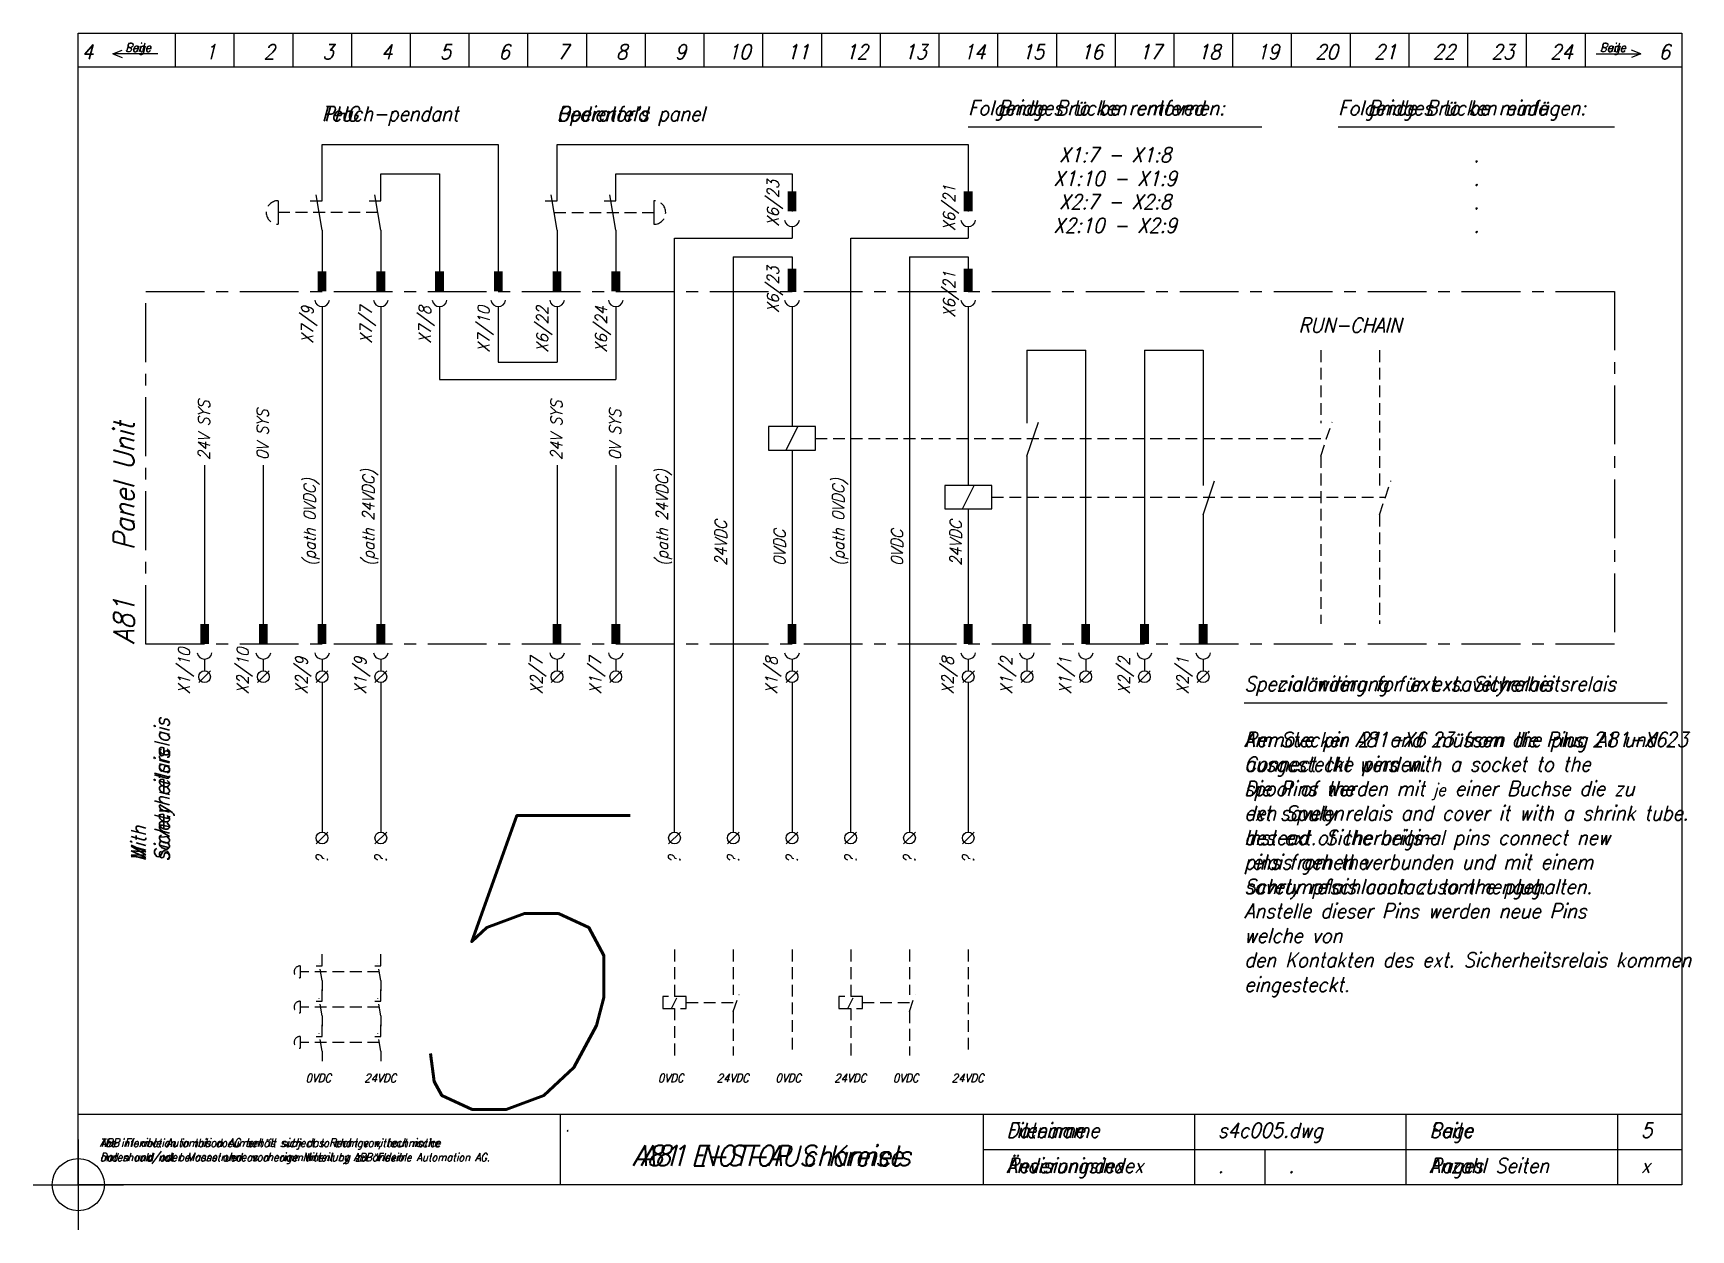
# Model space of a CAD drawing. Extents: x -8 to 1395, y -8 to 3346.
# Drawn here: x 1112.3 to 1394.5, y -7.7 to 196 of the extents above; entities that cross this region are included whole.
import ezdxf
from ezdxf.enums import TextEntityAlignment as Align

# ---------------------------------------------------------------- set-up
doc = ezdxf.new("R2010")
doc.units = 0
doc.header["$LTSCALE"] = 8
doc.linetypes.add('CENTER', pattern=[2, 1.25, -0.25, 0.25, -0.25])
doc.linetypes.add('HIDDEN', pattern=[0.375, 0.25, -0.125])
doc.layers.get('0').update_dxf_attribs({"linetype": 'CONTINUOUS'})
doc.layers.get('DEFPOINTS').update_dxf_attribs({"linetype": 'CONTINUOUS'})
for name, color, linetype in [('EL05', 3, 'CONTINUOUS'), ('ELCENTER', 2, 'CENTER'), ('ELHIDDEN', 1, 'HIDDEN'), ('ELTEXT', 2, 'CONTINUOUS'), ('FORM07', 4, 'CONTINUOUS'), ('KOPF03', 2, 'CONTINUOUS'), ('KOPF05', 3, 'CONTINUOUS'), ('KOPF07', 4, 'CONTINUOUS'), ('TEXT_ALLGEMEIN', 2, 'CONTINUOUS'), ('TEXT_DEUTSCH', 2, 'CONTINUOUS'), ('TEXT_ENGLISCH', 2, 'CONTINUOUS'), ('TEXT_SCHEMA', 2, 'CONTINUOUS')]:
    doc.layers.add(name, color=color, linetype=linetype)
doc.styles.add('VSM_13', font='simplex3.shx', dxfattribs={"width": 0.9, "oblique": 15})

msp = doc.modelspace()

# ---------------------------------------------------------------- texts
at = {"layer": 'DEFPOINTS', "style": 'VSM_13', "oblique": 15, "width": 0.9}
msp.add_text('5', height=50, dxfattribs=at).set_placement((1171.6, 12.8))

# ---------------------------------------------------------------- blocks, each defined once
blk = doc.blocks.new('S4C005')
at = {"layer": 'EL05'}
for p, q in [((41.5, 177), (71.5, 177)), ((41.5, 167.44), (41.5, 177)), ((71.5, 177), (71.5, 155.44)), ((81.5, 177), (151.5, 177)), ((81.5, 167.44), (81.5, 177)), ((151.5, 177), (151.5, 165.62)), ((51.5, 172), (61.5, 172)), ((51.5, 167.44), (51.5, 172)), ((61.5, 172), (61.5, 155.44)), ((91.5, 172), (121.5, 172)), ((91.5, 167.44), (91.5, 172)), ((121.5, 172), (121.5, 165.62)), ((39.5, 167.44), (41.5, 167.44)), ((41.5, 162.44), (40.5, 168.44)), ((49.5, 167.44), (51.5, 167.44)), ((51.5, 162.44), (50.5, 168.44)), ((79.5, 167.44), (81.5, 167.44)), ((81.5, 162.44), (80.5, 168.44)), ((89.5, 167.44), (91.5, 167.44)), ((91.5, 162.44), (90.5, 168.44)), ((41.5, 162.44), (41.5, 155.44)), ((51.5, 162.44), (51.5, 155.44)), ((81.5, 162.44), (81.5, 155.44)), ((91.5, 162.44), (91.5, 155.44)), ((101.5, 161.06), (121.5, 161.06)), ((101.5, 60), (101.5, 161.06)), ((121.5, 163.06), (121.5, 161.06)), ((131.5, 161.06), (151.5, 161.06)), ((131.5, 60), (131.5, 161.06)), ((151.5, 163.06), (151.5, 161.06)), ((111.5, 157.91), (111.5, 60)), ((111.5, 157.91), (121.5, 157.91)), ((121.5, 157.91), (121.5, 155.91)), ((141.5, 157.91), (151.5, 157.91)), ((141.5, 157.91), (141.5, 60)), ((151.5, 157.91), (151.5, 155.91)), ((41.5, 149.44), (41.5, 95.44)), ((51.5, 149.44), (51.5, 95.44)), ((61.5, 149.44), (61.5, 137)), ((71.5, 149.44), (71.5, 140)), ((81.5, 149.44), (81.5, 140)), ((91.5, 149.44), (91.5, 137)), ((121.5, 149.45), (121.5, 129)), ((151.5, 149.45), (151.5, 119)), ((161.5, 142), (161.5, 129.61)), ((161.5, 142), (171.5, 142)), ((171.5, 94.56), (171.5, 142)), ((181.5, 142), (181.5, 95.44)), ((181.5, 142), (191.5, 142)), ((191.5, 142), (191.5, 119)), ((71.5, 140), (81.5, 140)), ((61.5, 137), (91.5, 137)), ((125.5, 129), (117.5, 129)), ((117.5, 129), (117.5, 125)), ((120.5, 125), (122.5, 129)), ((125.5, 125), (125.5, 129)), ((161.5, 124), (163.45, 129.76)), ((117.5, 125), (125.5, 125)), ((121.5, 125), (121.5, 95.44)), ((21.5, 122.44), (21.5, 95.44)), ((31.5, 122.44), (31.5, 95.44)), ((81.5, 122.44), (81.5, 95.44)), ((91.5, 122.44), (91.5, 95.44)), ((161.5, 124), (161.5, 95.44)), ((147.5, 119), (147.5, 115)), ((155.5, 119), (147.5, 119)), ((150.5, 115), (152.5, 119)), ((155.5, 115), (155.5, 119)), ((191.5, 114), (193.45, 119.76)), ((147.5, 115), (155.5, 115)), ((151.5, 115), (151.5, 95.44)), ((191.5, 114), (191.5, 95.44)), ((21.5, 89.44), (21.5, 87.44)), ((31.5, 89.44), (31.5, 87.44)), ((41.5, 89.44), (41.5, 87.44)), ((51.5, 89.44), (51.5, 87.44)), ((81.5, 89.44), (81.5, 87.44)), ((91.5, 89.44), (91.5, 87.44)), ((121.5, 89.44), (121.5, 87.44)), ((151.5, 89.44), (151.5, 87.44)), ((161.5, 89.44), (161.5, 87.44)), ((171.5, 89.44), (171.5, 87.44)), ((181.5, 89.44), (181.5, 87.44)), ((191.5, 89.44), (191.5, 87.44)), ((22.5, 87.44), (20.5, 85.44)), ((32.5, 87.44), (30.5, 85.44)), ((42.5, 87.44), (40.5, 85.44)), ((41.5, 85.44), (41.5, 60)), ((52.5, 87.44), (50.5, 85.44)), ((51.5, 85.44), (51.5, 60)), ((82.5, 87.44), (80.5, 85.44)), ((92.5, 87.44), (90.5, 85.44)), ((122.5, 87.44), (120.5, 85.44)), ((121.5, 85.44), (121.5, 60)), ((152.59, 87.44), (150.59, 85.44)), ((151.5, 85.44), (151.5, 60)), ((162.5, 87.44), (160.5, 85.44)), ((172.5, 87.44), (170.5, 85.44)), ((182.5, 87.44), (180.5, 85.44)), ((192.5, 87.44), (190.5, 85.44)), ((42.5, 60), (40.5, 58)), ((52.5, 60), (50.5, 58)), ((102.5, 60), (100.5, 58)), ((112.5, 60), (110.5, 58)), ((122.5, 60), (120.5, 58)), ((132.5, 60), (130.5, 58)), ((142.5, 60), (140.5, 58)), ((152.5, 60), (150.5, 58))]:
    blk.add_line(p, q, dxfattribs=at)
for centre in [(21.5, 86.44), (31.5, 86.44), (41.5, 86.44), (51.5, 86.44), (81.5, 86.44), (91.5, 86.44), (121.5, 86.44), (151.5, 86.44), (161.5, 86.44), (171.5, 86.44), (181.5, 86.44), (191.5, 86.44), (41.5, 59), (51.5, 59), (101.5, 59), (111.5, 59), (121.5, 59), (131.5, 59), (141.5, 59), (151.5, 59)]:
    blk.add_circle(centre, 1, dxfattribs=at)
for centre in [(121.5, 164.33), (151.5, 164.33), (41.5, 150.71), (51.5, 150.71), (61.5, 150.71), (71.5, 150.71), (81.5, 150.71), (91.5, 150.71), (121.5, 150.71), (151.5, 150.71), (21.5, 90.71), (31.5, 90.71), (41.5, 90.71), (51.5, 90.71), (81.5, 90.71), (91.5, 90.71), (121.5, 90.71), (151.5, 90.71), (161.5, 90.71), (171.5, 90.71), (181.5, 90.71), (191.5, 90.71)]:
    blk.add_arc(centre, 1.27, 189.4003, 350.5997, dxfattribs=at)
for points in [[(120.75, 169.06), (120.75, 165.62), (122.25, 169.06), (122.25, 165.62)], [(150.75, 169.06), (150.75, 165.62), (152.25, 169.06), (152.25, 165.62)], [(40.75, 155.44), (40.75, 152), (42.25, 155.44), (42.25, 152)], [(50.75, 155.44), (50.75, 152), (52.25, 155.44), (52.25, 152)], [(60.75, 155.44), (60.75, 152), (62.25, 155.44), (62.25, 152)], [(70.75, 155.44), (70.75, 152), (72.25, 155.44), (72.25, 152)], [(80.75, 155.44), (80.75, 152), (82.25, 155.44), (82.25, 152)], [(90.75, 155.44), (90.75, 152), (92.25, 155.44), (92.25, 152)], [(120.75, 155.9), (120.75, 152.46), (122.25, 155.9), (122.25, 152.46)], [(120.75, 155.35), (120.75, 151.91), (122.25, 155.35), (122.25, 151.91)], [(150.75, 155.9), (150.75, 152.46), (152.25, 155.9), (152.25, 152.46)], [(150.75, 155.35), (150.75, 151.91), (152.25, 155.35), (152.25, 151.91)], [(20.75, 95.44), (20.75, 92), (22.25, 95.44), (22.25, 92)], [(30.75, 95.44), (30.75, 92), (32.25, 95.44), (32.25, 92)], [(40.75, 95.44), (40.75, 92), (42.25, 95.44), (42.25, 92)], [(50.75, 95.44), (50.75, 92), (52.25, 95.44), (52.25, 92)], [(80.75, 95.44), (80.75, 92), (82.25, 95.44), (82.25, 92)], [(90.75, 95.44), (90.75, 92), (92.25, 95.44), (92.25, 92)], [(120.75, 95.44), (120.75, 92), (122.25, 95.44), (122.25, 92)], [(150.75, 95.44), (150.75, 92), (152.25, 95.44), (152.25, 92)], [(160.75, 95.44), (160.75, 92), (162.25, 95.44), (162.25, 92)], [(170.75, 95.44), (170.75, 92), (172.25, 95.44), (172.25, 92)], [(180.75, 95.44), (180.75, 92), (182.25, 95.44), (182.25, 92)], [(190.75, 95.44), (190.75, 92), (192.25, 95.44), (192.25, 92)]]:
    blk.add_solid(points, dxfattribs=at)
at = {"layer": 'ELCENTER'}
for p, q in [((11.5, 152), (261.5, 152)), ((11.5, 92), (11.5, 152)), ((261.5, 152), (261.5, 92)), ((261.5, 92), (11.5, 92))]:
    blk.add_line(p, q, dxfattribs=at)
at = {"layer": 'ELHIDDEN', "linetype": 'CONTINUOUS'}
for p, q in [((34, 167.44), (34, 163.44)), ((98, 167.44), (98, 163.44))]:
    blk.add_line(p, q, dxfattribs=at)
at = {"layer": 'ELHIDDEN'}
for p, q in [((51, 165.44), (34, 165.44)), ((81, 165.44), (98, 165.44)), ((211.5, 142), (211.5, 129.61)), ((221.5, 142), (221.5, 119)), ((125.5, 127), (212.52, 127)), ((211.5, 124), (213.45, 129.76)), ((211.5, 124), (211.5, 95.44)), ((221.5, 114), (223.45, 119.76)), ((155.5, 117), (222.52, 117)), ((221.5, 114), (221.5, 95.44)), ((41.5, 37.22), (41.5, 40)), ((51.5, 37.22), (51.5, 40)), ((101.5, 40), (101.5, 32)), ((111.5, 40), (111.5, 32.31)), ((121.5, 40), (121.5, 22)), ((131.5, 40), (131.5, 32)), ((141.5, 40), (141.5, 32.31)), ((151.5, 40), (151.5, 22)), ((37.75, 37.22), (37.75, 35.22)), ((40.5, 37.22), (41.5, 37.22)), ((41.5, 34.72), (41, 37.72)), ((50.5, 37.22), (51.5, 37.22)), ((51.5, 34.72), (51, 37.72)), ((51.25, 36.22), (37.75, 36.22)), ((41.5, 34.72), (41.5, 33)), ((41.5, 31.22), (41.5, 34)), ((51.5, 34.72), (51.5, 33)), ((51.5, 31.22), (51.5, 34)), ((37.75, 31.22), (37.75, 29.22)), ((40.5, 31.22), (41.5, 31.22)), ((41.5, 28.72), (41, 31.72)), ((50.5, 31.22), (51.5, 31.22)), ((51.5, 28.72), (51, 31.72)), ((103.5, 32), (99.5, 32)), ((99.5, 32), (99.5, 30)), ((101, 30), (102, 32)), ((103.5, 30), (103.5, 32)), ((111.5, 29.5), (112.48, 32.38)), ((133.5, 32), (129.5, 32)), ((129.5, 32), (129.5, 30)), ((131, 30), (132, 32)), ((133.5, 30), (133.5, 32)), ((141.5, 29.5), (142.48, 32.38)), ((51.25, 30.22), (37.75, 30.22)), ((41.5, 28.72), (41.5, 27)), ((51.5, 28.72), (51.5, 27)), ((99.5, 30), (103.5, 30)), ((101.5, 30), (101.5, 22)), ((103.5, 31), (112.01, 31)), ((111.5, 29.5), (111.5, 22)), ((129.5, 30), (133.5, 30)), ((131.5, 30), (131.5, 22)), ((133.5, 31), (142.01, 31)), ((141.5, 29.5), (141.5, 22)), ((41.5, 22.72), (41, 25.72)), ((41.5, 25.22), (41.5, 28)), ((51.5, 22.72), (51, 25.72)), ((51.5, 25.22), (51.5, 28)), ((37.75, 25.22), (37.75, 23.22)), ((51.25, 24.22), (37.75, 24.22)), ((40.5, 25.22), (41.5, 25.22)), ((41.5, 22.72), (41.5, 21)), ((50.5, 25.22), (51.5, 25.22)), ((51.5, 22.72), (51.5, 21))]:
    blk.add_line(p, q, dxfattribs=at)
for centre, radius, start, end in [((34, 165.44), 2, 90, 270), ((98, 165.44), 2, 270, 90), ((37.75, 36.22), 1, 90, 270), ((37.75, 30.22), 1, 90, 270), ((37.75, 24.22), 1, 90, 270)]:
    blk.add_arc(centre, radius, start, end, dxfattribs=at)
at = {"layer": 'FORM07'}
for p, q in [((0, 195.96), (272.99, 195.96)), ((0, 0), (0, 195.96)), ((16.5, 195.96), (16.5, 190.24)), ((26.5, 195.96), (26.5, 190.24)), ((36.5, 195.96), (36.5, 190.24)), ((46.5, 195.96), (46.5, 190.24)), ((56.5, 195.96), (56.5, 190.24)), ((66.5, 195.96), (66.5, 190.24)), ((76.5, 195.96), (76.5, 190.24)), ((86.5, 195.96), (86.5, 190.24)), ((96.5, 195.96), (96.5, 190.24)), ((106.5, 195.96), (106.5, 190.24)), ((116.5, 195.96), (116.5, 190.24)), ((126.5, 195.96), (126.5, 190.24)), ((136.5, 195.96), (136.5, 190.24)), ((146.5, 195.96), (146.5, 190.24)), ((156.5, 195.96), (156.5, 190.24)), ((166.5, 195.96), (166.5, 190.24)), ((176.5, 195.96), (176.5, 190.24)), ((186.5, 195.96), (186.5, 190.24)), ((196.5, 195.96), (196.5, 190.24)), ((206.5, 195.96), (206.5, 190.24)), ((216.5, 195.96), (216.5, 190.24)), ((226.5, 195.96), (226.5, 190.24)), ((236.5, 195.96), (236.5, 190.24)), ((246.5, 195.96), (246.5, 190.24)), ((256.5, 195.96), (256.5, 190.24)), ((272.99, 195.96), (272.99, 0)), ((0, 190.24), (272.99, 190.24)), ((272.99, 0), (0, 0))]:
    blk.add_line(p, q, dxfattribs=at)
at = {"layer": 'KOPF03'}
for p, q in [((5.9, 192.43), (7.49, 193.04)), ((13.54, 192.43), (5.9, 192.43)), ((5.9, 192.43), (7.49, 191.83)), ((258.37, 192.43), (266.01, 192.43)), ((266.01, 192.43), (264.42, 193.04)), ((266.01, 192.43), (264.42, 191.83))]:
    blk.add_line(p, q, dxfattribs=at)
at = {"layer": 'KOPF05'}
for p, q in [((82.02, 12), (82.02, 0)), ((154.02, 12), (154.02, 0)), ((190.02, 12), (190.02, 0)), ((226.02, 12), (226.02, 0)), ((262.02, 12), (262.02, 0)), ((154.02, 6), (272.99, 6)), ((202.02, 6), (202.02, 0))]:
    blk.add_line(p, q, dxfattribs=at)
at = {"layer": 'KOPF07'}
blk.add_line((0, 12), (272.99, 12), dxfattribs=at)
at = {"layer": 'TEXT_ALLGEMEIN'}
for p, q in [((151.5, 180), (201.5, 180)), ((214.5, 180), (261.5, 180)), ((198.5, 82), (270.5, 82))]:
    blk.add_line(p, q, dxfattribs=at)
at = {"layer": 'ELTEXT', "style": 'VSM_13', "oblique": 15, "width": 0.9}
for s, p in [('Panel Unit', (9.5, 108)), ('A81', (9.5, 92))]:
    blk.add_text(s, height=3.5, rotation=90, dxfattribs=at).set_placement(p)
at = {"layer": 'KOPF05', "style": 'VSM_13', "oblique": 15, "width": 0.9}
for s, p in [('s4c005.dwg', (194.02, 8)), ('5', (266.02, 8)), ('x', (266.02, 2)), ('.', (194.02, 2)), ('.', (206.02, 2))]:
    blk.add_text(s, height=2.5, dxfattribs=at).set_placement(p)
at = {"layer": 'TEXT_ALLGEMEIN', "style": 'VSM_13', "oblique": 15, "width": 0.9}
for s, p in [('4', (1.57, 191.54)), ('1', (22.5, 191.54)), ('2', (32.5, 191.54)), ('3', (42.5, 191.54)), ('4', (52.5, 191.54)), ('5', (62.5, 191.54)), ('6', (72.5, 191.54)), ('7', (82.5, 191.54)), ('8', (92.5, 191.54)), ('9', (102.5, 191.54)), ('10', (112.5, 191.54)), ('11', (122.5, 191.54)), ('12', (132.5, 191.54)), ('13', (142.5, 191.54)), ('14', (152.5, 191.54)), ('15', (162.5, 191.54)), ('16', (172.5, 191.54)), ('17', (182.5, 191.54)), ('18', (192.5, 191.54)), ('19', (202.5, 191.54)), ('20', (212.5, 191.54)), ('21', (222.5, 191.54)), ('22', (232.5, 191.54)), ('23', (242.5, 191.54)), ('24', (252.5, 191.54)), ('6', (270.02, 191.54)), ('X1:7 - X1:8', (176.5, 174)), ('X1:10 - X1:9', (176.5, 170)), ('.', (238, 174)), ('.', (238, 170)), ('X2:7 - X2:8', (176.5, 166)), ('X2:10 - X2:9', (176.5, 162)), ('.', (238, 166)), ('.', (238, 162)), ('RUN-CHAIN', (216.5, 145))]:
    blk.add_text(s, height=2.5, dxfattribs=at).set_placement(p, align=Align.CENTER)
for s, height, p in [('0VDC', 1.42, (38.67, 17.43)), ('24VDC', 1.42, (48.67, 17.43)), ('0VDC', 1.42, (98.67, 17.43)), ('24VDC', 1.42, (108.67, 17.43)), ('0VDC', 1.42, (118.67, 17.43)), ('24VDC', 1.42, (128.67, 17.43)), ('0VDC', 1.42, (138.67, 17.43)), ('24VDC', 1.42, (148.67, 17.43)), ('.', 2, (82.9, 9.08))]:
    blk.add_text(s, height=height, dxfattribs=at).set_placement(p)
at = {"layer": 'TEXT_DEUTSCH', "style": 'VSM_13', "oblique": 15, "width": 0.9}
for s, height, p in [('Seite', 1.5, (7.95, 192.77)), ('Seite', 1.5, (259.01, 192.77)), ('Dateiname', 2.5, (158.02, 8)), ('Seite', 2.5, (230.02, 8)), ('Änderungsindex', 2.5, (158.02, 2)), ('Anzahl Seiten', 2.5, (230.02, 2))]:
    blk.add_text(s, height=height, dxfattribs=at).set_placement(p)
at = {"layer": 'TEXT_DEUTSCH', "color": 3, "style": 'VSM_13', "oblique": 15, "width": 0.9}
for s, p in [('PHG', (41.5, 181)), ('Bedienfeld', (81.5, 181)), ('Folgende Brücken entfernen:', (151.5, 182)), ('Folgende Brücken einfügen:', (214.5, 182)), ('Spezialänderung für ext. Sicherheitsrelais', (198.5, 84))]:
    blk.add_text(s, height=2.5, dxfattribs=at).set_placement(p)
at = {"layer": 'TEXT_DEUTSCH', "style": 'VSM_13', "oblique": 15, "width": 0.9}
for s, p in [('Sicherheitsrelais', (15.5, 55)), ('Mit', (11.5, 55))]:
    blk.add_text(s, height=2.5, rotation=90, dxfattribs=at).set_placement(p)
at = {"layer": 'TEXT_DEUTSCH', "color": 1, "style": 'VSM_13', "oblique": 15, "width": 0.9}
for s, p in [('ABB Flexible Automation AG behält sich das Recht vor, technische', (3.67, 6.43)), ('Daten und/oder Masse ohne vorherige Mitteilung zu ändern.', (3.67, 4))]:
    blk.add_text(s, height=1.42, dxfattribs=at).set_placement(p)
at = {"layer": 'TEXT_DEUTSCH', "color": 4, "style": 'VSM_13', "oblique": 15, "width": 0.9}
blk.add_text('A81 NOT-AUS Kreise', height=3.5, dxfattribs=at).set_placement((118.03, 3.19), align=Align.CENTER)
at = {"layer": 'TEXT_DEUTSCH', "insert": (198.5, 77), "char_height": 2.5, "width": 72, "attachment_point": 1, "style": 'VSM_13'}
blk.add_mtext('{Am Stecker A81-X6 müssen die Pins 21 und 23 ^Jausgesteckt werden. }\\P{Die Pins werden mit}{\\H2.083; je}{ einer Buchse die zu den Spulen ^Jdes ext. Sicherheits-}\\P{relais gehen verbunden und mit einem ^JSchrumpfschlauch zusammengehalten.}\\P{Anstelle dieser Pins werden neue Pins welche von ^Jden Kontakten des ext. Sicherheitsrelais kommen ^Jeingesteckt.}', dxfattribs=at)
at = {"layer": 'TEXT_ENGLISCH', "style": 'VSM_13', "oblique": 15, "width": 0.9}
for s, height, p in [('Page', 1.5, (7.95, 192.77)), ('Page', 1.5, (259.01, 192.77)), ('Filename', 2.5, (158.02, 8)), ('Page', 2.5, (230.02, 8)), ('Revisionindex', 2.5, (158.02, 2)), ('Pages', 2.5, (230.02, 2))]:
    blk.add_text(s, height=height, dxfattribs=at).set_placement(p)
at = {"layer": 'TEXT_ENGLISCH', "color": 3, "style": 'VSM_13', "oblique": 15, "width": 0.9}
for s, p in [('Teach-pendant', (41.5, 181)), ("Operator's panel", (81.5, 181)), ('Bridges to be removed', (156.5, 182)), ('Bridges to be made', (219.5, 182)), ('Special wiring for ext. savetyrelais', (198.5, 84))]:
    blk.add_text(s, height=2.5, dxfattribs=at).set_placement(p)
at = {"layer": 'TEXT_ENGLISCH', "style": 'VSM_13', "oblique": 15, "width": 0.9}
for s, p in [('savety relais', (15.5, 55)), ('With ', (11.5, 55))]:
    blk.add_text(s, height=2.5, rotation=90, dxfattribs=at).set_placement(p)
at = {"layer": 'TEXT_ENGLISCH', "color": 1, "style": 'VSM_13', "oblique": 15, "width": 0.9}
for s, p in [('The information in this document is subject to change without notice', (3.67, 6.43)), ('and should not be construed as a commitment by ABB Flexible Automation AG.', (3.67, 4))]:
    blk.add_text(s, height=1.35, dxfattribs=at).set_placement(p)
at = {"layer": 'TEXT_ENGLISCH', "color": 4, "style": 'VSM_13', "oblique": 15, "width": 0.9}
blk.add_text('A81 E-STOP channels', height=3.5, dxfattribs=at).set_placement((118.03, 3.19), align=Align.CENTER)
at = {"layer": 'TEXT_ENGLISCH', "insert": (198.5, 77), "char_height": 2.5, "width": 72, "attachment_point": 1, "style": 'VSM_13'}
blk.add_mtext('{Remove pin 21 and 23 from the plug A81-X6.}\\P{Connect the pins with a socket to the spool of the ^Jext savety relais and cover it with a shrink tube.}\\P{Instead of the original pins connect new pins from the ^Jsavety relais contact to the plug.}', dxfattribs=at)
at = {"layer": 'TEXT_SCHEMA', "style": 'VSM_13', "oblique": 15, "width": 0.9}
for s, p in [('X6/23', (119.25, 170.95)), ('X6/21', (149.25, 170.16)), ('X6/23', (119.25, 156.25)), ('X6/21', (149.25, 155.46)), ('X7/7', (50, 149.49)), ('X7/8', (60, 149.49)), ('X7/10', (70, 149.49)), ('X6/22', (80, 149.49)), ('X7/9', (40, 149.49)), ('X6/24', (90, 149.49)), ('?', (42.5, 56)), ('?', (52.5, 56)), ('?', (102.5, 56)), ('?', (112.5, 56)), ('?', (122.5, 56)), ('?', (132.5, 56)), ('?', (142.5, 56)), ('?', (152.5, 56))]:
    blk.add_text(s, height=2, rotation=90, dxfattribs=at).set_placement(p, align=Align.RIGHT)
for s, p in [('24V SYS', (22.38, 123.31)), ('24V SYS', (82.38, 123.31)), ('0V SYS', (32.38, 123.31)), ('0V SYS', (92.38, 123.31)), ('(path 24VDC)', (50.38, 105.31)), ('(path 24VDC)', (100.38, 105.31)), ('(path 0VDC)', (40.38, 105.31)), ('(path 0VDC)', (130.38, 105.31)), ('24VDC', (110.38, 105.31)), ('24VDC', (150.38, 105.31)), ('0VDC', (120.38, 105.31)), ('0VDC', (140.38, 105.31)), ('X1/10', (19, 83.49)), ('X2/10', (29, 83.49)), ('X2/9', (39, 83.49)), ('X1/9', (49, 83.49)), ('X2/7', (79, 83.49)), ('X1/7', (89, 83.49)), ('X1/8', (119, 83.49)), ('X2/8', (149, 83.49)), ('X1/2', (159, 83.49)), ('X1/1', (169, 83.49)), ('X2/2', (179, 83.49)), ('X2/1', (189, 83.49))]:
    blk.add_text(s, height=2, rotation=90, dxfattribs=at).set_placement(p)
blk = doc.blocks.new('RASTER')
at = {"layer": 'DEFPOINTS'}
for p, q in [((0, 7.68), (0, -7.68)), ((0, 7.68), (0, -7.68)), ((-7.68, 0), (7.68, 0)), ((-7.68, 0), (7.68, 0))]:
    blk.add_line(p, q, dxfattribs=at)
blk.add_circle((0, 0), 4.44, dxfattribs=at)
blk.add_circle((0, 0), 4.44, dxfattribs=at)

# ---------------------------------------------------------------- block references
msp.add_blockref('S4C005', (1120, 0))
at = {"layer": 'DEFPOINTS'}
msp.add_blockref('RASTER', (1120, 0), dxfattribs=at)

msp.set_redraw_order([(e.dxf.handle, doc.entitydb.next_handle()) for e in msp.query("TEXT MTEXT ATTDEF DIMENSION ARC_DIMENSION")])  # texts and dimensions are drawn at this point

doc.saveas('drawing.dxf')
